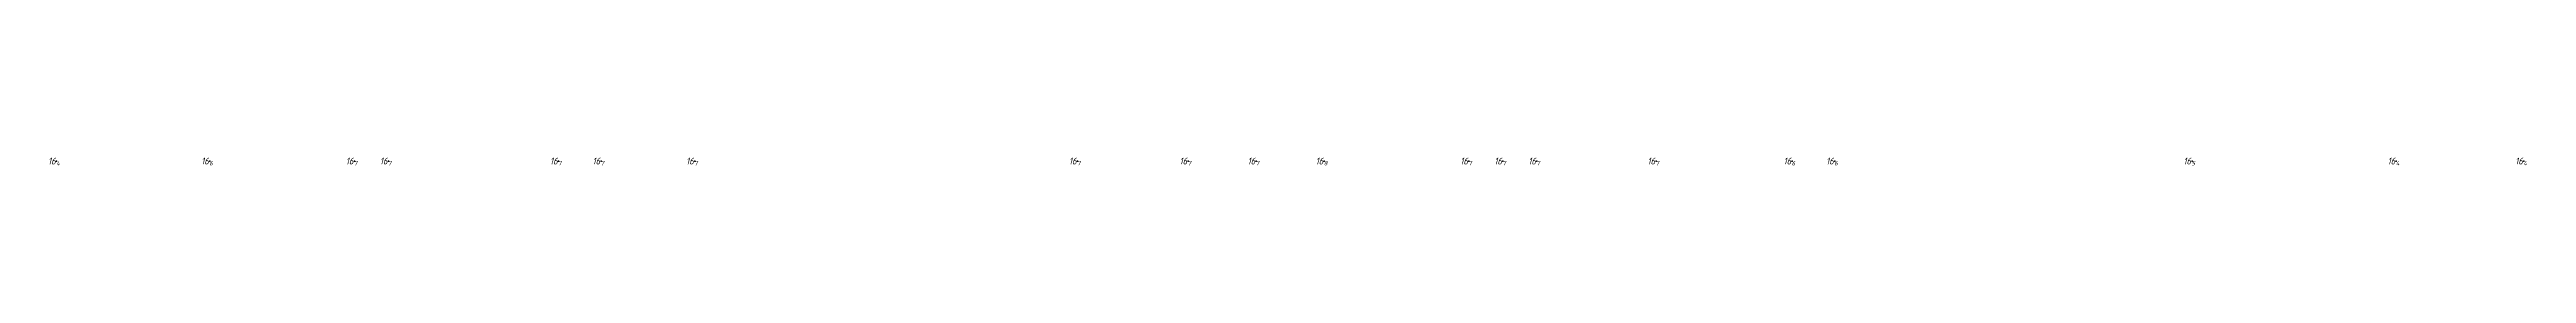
# Model space of a CAD drawing. Header units: metres. Extents: x 555406 to 556003, y 5031197 to 5031451.
# Drawn here: x 555430.2 to 555721.3, y 5031279.5 to 5031280.4 of the extents above; entities that cross this region are included whole.
import ezdxf
from ezdxf.enums import TextEntityAlignment as Align

# ---------------------------------------------------------------- set-up
doc = ezdxf.new("R2010")
doc.units = ezdxf.units.M
doc.layers.add('DEPTHS_TEXT', color=7, linetype='Continuous')
doc.layers.add('POINTS', color=8, linetype='Continuous')
doc.styles.add('ISO', font='iso')

msp = doc.modelspace()

# ---------------------------------------------------------------- texts
at = {"layer": 'DEPTHS_TEXT', "linetype": 'Continuous', "style": 'ISO', "oblique": 15}
for p in [(555430.87, 5031280), (555448.87, 5031280), (555465.87, 5031280), (555469.87, 5031280), (555489.87, 5031280), (555494.87, 5031280), (555505.87, 5031280), (555550.87, 5031280), (555563.87, 5031280), (555571.87, 5031280), (555579.87, 5031280), (555596.87, 5031280), (555600.87, 5031280), (555604.87, 5031280), (555618.87, 5031280), (555634.87, 5031280), (555639.87, 5031280), (555681.87, 5031280), (555705.87, 5031280), (555720.87, 5031280)]:
    msp.add_text('16', height=0.8, dxfattribs=at).set_placement(p, align=Align.MIDDLE_RIGHT)
for s, p in [('4', (555430.95, 5031280)), ('6', (555448.95, 5031280)), ('7', (555465.95, 5031280)), ('7', (555469.95, 5031280)), ('7', (555489.95, 5031280)), ('7', (555494.95, 5031280)), ('7', (555505.95, 5031280)), ('7', (555550.95, 5031280)), ('7', (555563.95, 5031280)), ('7', (555571.95, 5031280)), ('8', (555579.95, 5031280)), ('7', (555596.95, 5031280)), ('7', (555600.95, 5031280)), ('7', (555604.95, 5031280)), ('7', (555618.95, 5031280)), ('6', (555634.95, 5031280)), ('6', (555639.95, 5031280)), ('5', (555681.95, 5031280)), ('4', (555705.95, 5031280)), ('4', (555720.95, 5031280))]:
    msp.add_text(s, height=0.5, dxfattribs=at).set_placement(p, align=Align.TOP_LEFT)

# ---------------------------------------------------------------- linework, layer by layer
at = {"layer": 'POINTS', "linetype": 'Continuous'}
for p in [(555431, 5031280, 16.4), (555449, 5031280, 16.6), (555466, 5031280, 16.7), (555470, 5031280, 16.7), (555490, 5031280, 16.7), (555495, 5031280, 16.7), (555506, 5031280, 16.7), (555551, 5031280, 16.7), (555564, 5031280, 16.7), (555572, 5031280, 16.7), (555580, 5031280, 16.8), (555597, 5031280, 16.7), (555601, 5031280, 16.7), (555605, 5031280, 16.7), (555619, 5031280, 16.7), (555635, 5031280, 16.6), (555640, 5031280, 16.6), (555682, 5031280, 16.5), (555706, 5031280, 16.4), (555721, 5031280, 16.4)]:
    msp.add_point(p, dxfattribs=at)

msp.set_redraw_order([(e.dxf.handle, doc.entitydb.next_handle()) for e in msp.query("TEXT MTEXT ATTDEF DIMENSION ARC_DIMENSION")])  # texts and dimensions are drawn at this point

doc.saveas('drawing.dxf')
